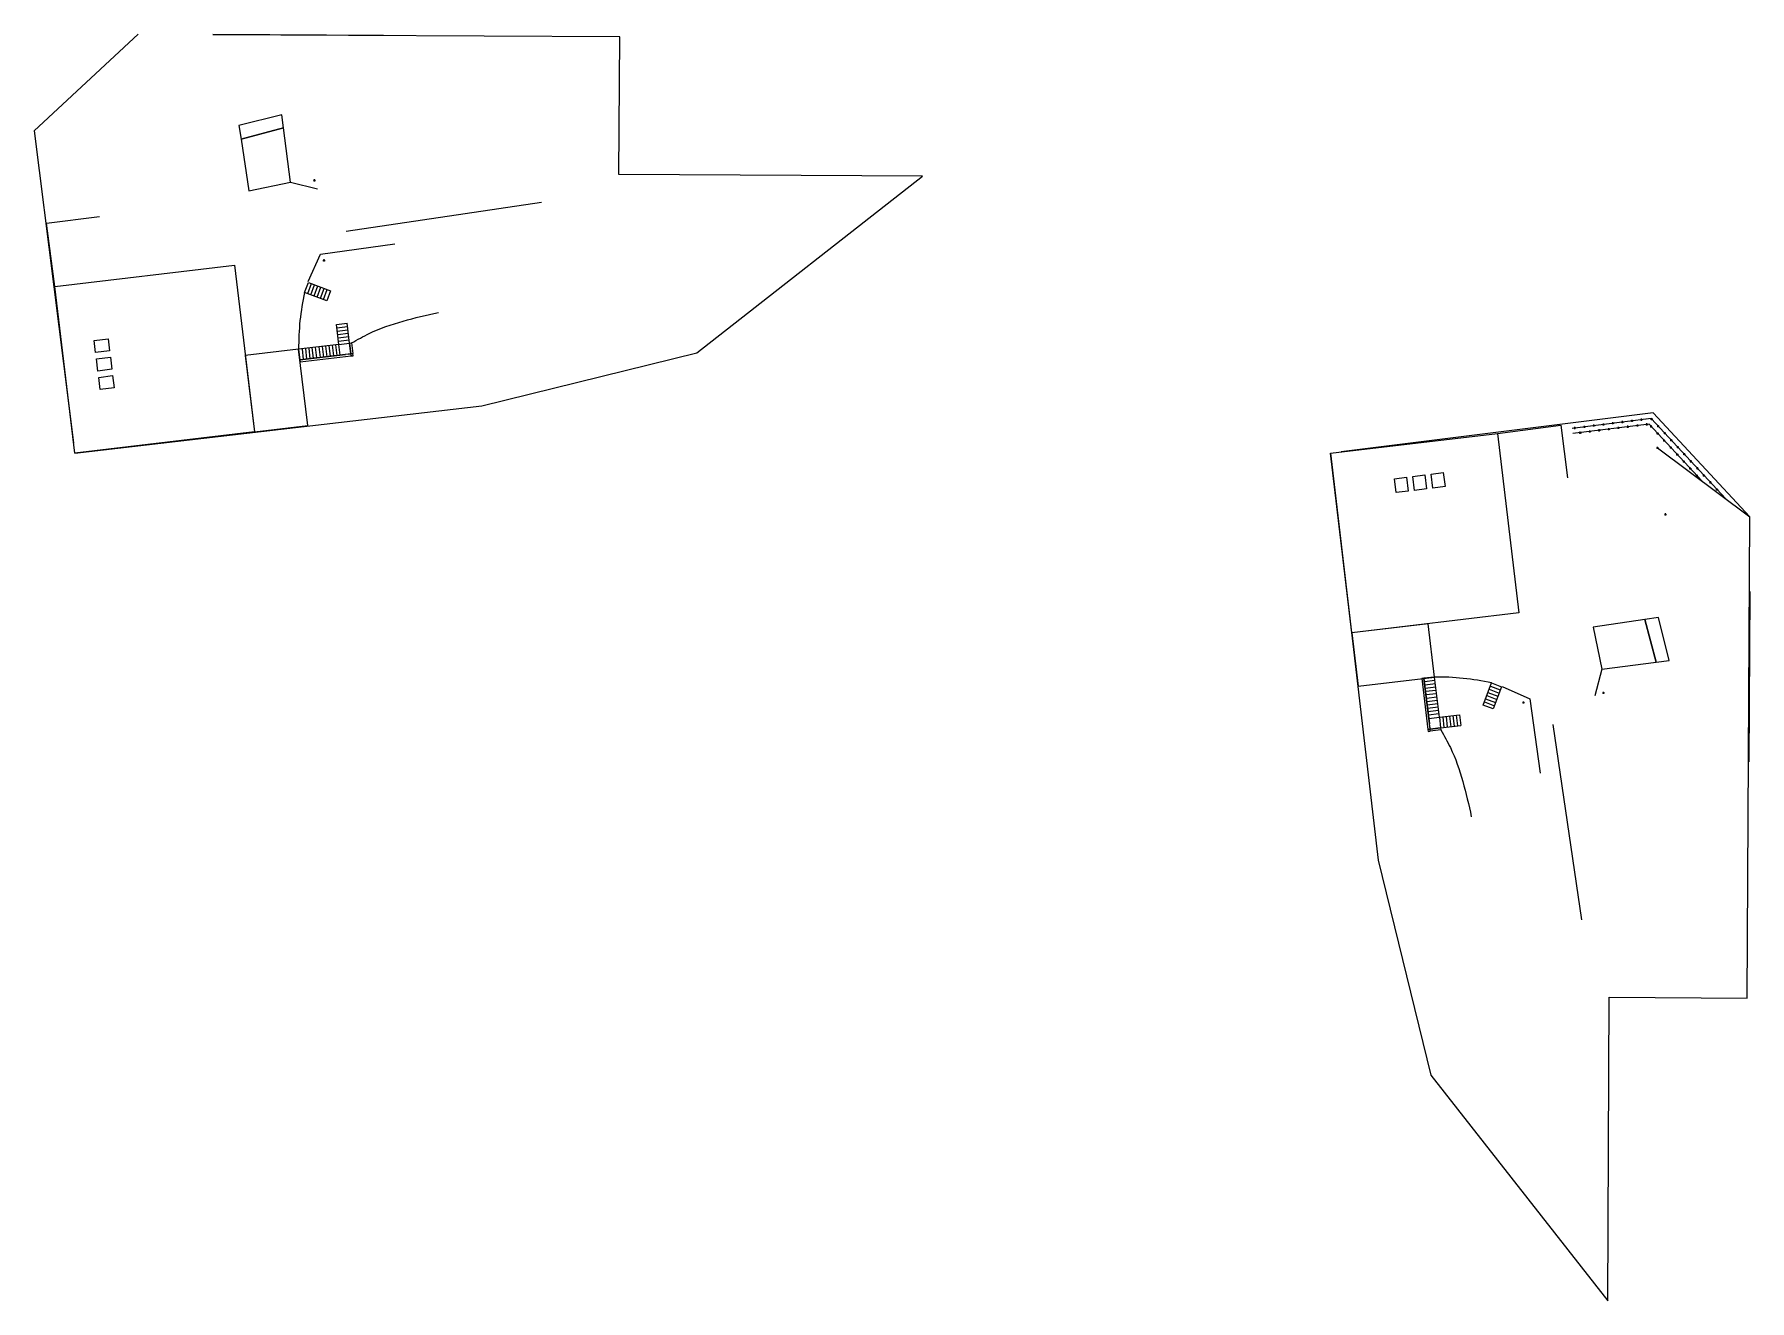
# Model space of a CAD drawing. Header units: centimetres. Extents: x -262314 to 1497847, y -126598 to 219599.
# Drawn here: x 684566 to 845416, y -106008 to 12790 of the extents above; entities that cross this region are included whole.
import ezdxf

# ---------------------------------------------------------------- set-up
doc = ezdxf.new("R2010")
doc.units = ezdxf.units.CM
doc.header["$PDMODE"] = 34
doc.header["$PDSIZE"] = 100
for name, color, linetype in [('cabanon', 3, 'Continuous'), ('I-STAIRS', 44, 'Continuous'), ('Mur de soutenement', 1, 'Continuous'), ('Poteaux', 251, 'Continuous')]:
    doc.layers.add(name, color=color, linetype=linetype)

msp = doc.modelspace()

# ---------------------------------------------------------------- linework, layer by layer
at = {"layer": 'cabanon'}
for p, q in [((739474.56, 12544.44), (701317.28, 12751.86)), ((739385.12, -376.76), (739474.56, 12544.44)), ((684566.36, 3735.08), (688230.49, -25521.74)), ((767856.11, -520.49), (739385.12, -376.76)), ((746698.9, -17104.52), (767856.11, -520.49)), ((726519.83, -22060.05), (746698.9, -17104.52)), ((688361.37, -26513.14), (726519.83, -22060.05)), ((836361.05, -22718.12), (807104.23, -26382.26)), ((836168.98, -23246.08), (828756.14, -24174.47)), ((835976.92, -23774.04), (828816.93, -24670.76)), ((806112.84, -26513.14), (810565.93, -64671.59)), ((836762.29, -25993.64), (845415.88, -32469.25)), ((845170.41, -77626.33), (845415.88, -32469.25)), ((810565.93, -64671.59), (815521.45, -84850.66)), ((832105.48, -106007.87), (832249.21, -77536.89)), ((832249.21, -77536.89), (845170.41, -77626.33)), ((815521.45, -84850.66), (832105.48, -106007.87))]:
    msp.add_line(p, q, dxfattribs=at)
for points in [[(694317.48, 12789.91), (684566.36, 3735.08)], [(707945.18, 4005.5), (707784.96, 5245.45), (703755.59, 4233.62), (703949.63, 2946.15), (707945.18, 4005.5)], [(836168.98, -23246.08), (835722.47, -23302)], [(840944.12, -29122.96), (835976.92, -23774.04)], [(843179.62, -30795.82), (836168.98, -23246.08)], [(845415.88, -32469.25), (836361.05, -22718.12)], [(836631.47, -46096.95), (837871.42, -45936.73), (836859.6, -41907.35), (835572.12, -42101.39), (836631.47, -46096.95)]]:
    msp.add_lwpolyline(points, dxfattribs=at)
for points in [[(704677.22, -1881.64), (708600.74, -1068.03), (707945.18, 4005.5), (703949.63, 2946.15)], [(830744.33, -42828.99), (831557.94, -46752.51), (836631.47, -46096.95), (835572.12, -42101.39)]]:
    msp.add_lwpolyline(points, close=True, dxfattribs=at)
for p in [(829024.79, -24140.82), (829917.82, -24028.98), (830810.84, -23917.14), (831703.87, -23805.29), (832596.89, -23693.45), (833101.84, -24134.12), (833489.91, -23581.61), (833994.87, -24022.27), (834382.94, -23469.77), (834887.89, -23910.43), (835275.96, -23357.92), (835780.91, -23798.59), (836178.12, -23990.71), (836225.71, -23307.17), (836838.12, -23966.67), (829529.75, -24581.49), (830422.77, -24469.65), (831315.8, -24357.8), (832208.82, -24245.96), (836790.55, -24650.2), (837402.98, -25309.7), (837450.53, -24626.18), (838062.95, -25285.69), (836762.29, -25993.64), (838015.41, -25969.19), (838627.84, -26628.68), (838675.36, -25945.19), (839240.27, -27288.17), (839287.78, -26604.7), (839900.19, -27264.21), (839852.7, -27947.67), (840465.13, -28607.16), (840512.6, -27923.71), (841125.02, -28583.22), (841737.43, -29242.73), (842349.84, -29902.23), (837528.3, -32246.89)]:
    msp.add_point(p, dxfattribs=at)
at = {"layer": 'I-STAIRS'}
for p, q in [((708600.74, -1068.03), (711109.08, -1715.68)), ((713797.79, -5664.6), (732114.64, -2967.83)), ((685710.32, -4915.58), (690673.22, -4307.63)), ((686495.6, -10863.97), (685710.32, -4915.58)), ((710250.98, -10414.73), (711395.11, -7839.36)), ((711395.11, -7839.36), (718374.33, -6866.44)), ((710204.9, -11529.05), (710558.76, -10593.75)), ((710501.08, -11641.1), (710854.94, -10705.8)), ((710797.26, -11753.16), (711151.12, -10817.86)), ((711093.44, -11865.21), (711447.29, -10929.91)), ((711389.61, -11977.27), (711743.47, -11041.97)), ((711685.79, -12089.32), (712039.65, -11154.02)), ((712902.62, -14422.76), (713895.58, -14304.37)), ((713127.55, -16309.4), (712902.62, -14422.76)), ((714120.52, -16191.01), (713895.58, -14304.37)), ((712940.11, -14737.2), (713933.07, -14618.81)), ((712977.6, -15051.64), (713970.56, -14933.25)), ((713015.08, -15366.08), (714008.05, -15247.69)), ((713052.57, -15680.52), (714045.54, -15562.13)), ((713090.06, -15994.96), (714083.03, -15876.57)), ((713127.55, -16309.4), (709354.27, -16759.26)), ((709354.27, -16759.26), (709472.66, -17752.23)), ((709472.66, -17752.23), (713742.42, -17243.17)), ((709668.71, -16721.78), (709787.1, -17714.74)), ((709983.15, -16684.29), (710101.54, -17677.25)), ((710297.59, -16646.8), (710415.98, -17639.77)), ((710599.53, -16610.8), (710717.92, -17603.77)), ((710913.97, -16573.31), (711032.36, -17566.28)), ((711240.91, -16534.33), (711359.3, -17527.3)), ((711555.35, -16496.84), (711673.74, -17489.81)), ((711869.79, -16459.35), (711988.18, -17452.32)), ((712184.23, -16421.86), (712302.62, -17414.83)), ((712498.67, -16384.37), (712617.06, -17377.34)), ((712813.11, -16346.88), (712931.5, -17339.85)), ((821762.01, -24647.36), (827710.39, -23862.08)), ((827710.39, -23862.08), (828318.34, -28824.99)), ((815866.71, -47506.04), (814873.74, -47624.43)), ((814873.74, -47624.43), (815382.8, -51894.19)), ((815904.2, -47820.48), (814911.23, -47938.87)), ((815941.69, -48134.92), (814948.72, -48253.31)), ((816316.58, -51279.32), (815866.71, -47506.04)), ((831557.94, -46752.51), (830910.29, -49260.84)), ((815979.18, -48449.36), (814986.21, -48567.75)), ((816015.17, -48751.3), (815022.21, -48869.68)), ((816052.66, -49065.74), (815059.7, -49184.12)), ((816091.64, -49392.68), (815098.68, -49511.06)), ((816129.13, -49707.12), (815136.16, -49825.5)), ((820536.65, -49837.56), (821471.95, -50191.41)), ((820648.71, -49541.38), (821584.01, -49895.24)), ((820760.76, -49245.2), (821696.06, -49599.06)), ((820872.82, -48949.02), (821808.12, -49302.88)), ((820984.87, -48652.84), (821920.17, -49006.7)), ((821096.93, -48356.67), (822032.23, -48710.52)), ((822211.24, -48402.74), (824786.62, -49546.88)), ((824786.62, -49546.88), (825759.54, -56526.09)), ((816166.62, -50021.56), (815173.65, -50139.94)), ((816204.11, -50336), (815211.14, -50454.38)), ((816241.6, -50650.44), (815248.63, -50768.82)), ((816279.09, -50964.88), (815286.12, -51083.26)), ((816316.58, -51279.32), (818203.22, -51054.38)), ((816631.02, -51241.83), (816749.4, -52234.79)), ((816945.46, -51204.34), (817063.84, -52197.31)), ((817259.9, -51166.85), (817378.28, -52159.82)), ((817574.34, -51129.36), (817692.72, -52122.33)), ((817888.78, -51091.87), (818007.16, -52084.84)), ((818203.22, -51054.38), (818321.6, -52047.35)), ((816434.96, -52272.28), (818321.6, -52047.35)), ((826961.38, -51949.56), (829658.14, -70266.41))]:
    msp.add_line(p, q, dxfattribs=at)
for points in [[(712335.83, -11266.08), (711981.97, -12201.38), (709908.72, -11416.99), (710262.58, -10481.69)], [(714238.91, -17183.98), (713245.94, -17302.36), (713127.55, -16309.4), (714120.52, -16191.01)], [(821359.89, -50487.6), (820424.59, -50133.74), (821208.98, -48060.49), (822144.28, -48414.35)], [(815442, -52390.67), (815323.61, -51397.7), (816316.58, -51279.32), (816434.96, -52272.28)]]:
    msp.add_lwpolyline(points, close=True, dxfattribs=at)
for points in [[(709354.27, -16759.26), (704349.72, -17355.93), (705202.1, -24505.3), (710206.66, -23908.63), (709354.27, -16759.26)], [(815866.71, -47506.04), (815270.04, -42501.48), (808120.67, -43353.87), (808717.34, -48358.42), (815866.71, -47506.04)]]:
    msp.add_lwpolyline(points, dxfattribs=at)
for centre, start, end in [((733062.62, -16519.93), 167.5711507, 180.5783821), ((816106.04, -71214.39), 77.5711507, 90.5783821)]:
    msp.add_arc(centre, 23709.55, start, end, dxfattribs=at)
for points in [[(714319.11, -16167.33), (715973.54, -15277.82), (722460.13, -13312.08)], [(816458.64, -52470.88), (817348.15, -54125.31), (819313.9, -60611.89)]]:
    msp.add_spline(points, degree=3, dxfattribs=at)
at = {"layer": 'Mur de soutenement'}
for p, q in [((701317.48, 12789.91), (717317.25, 12702.94)), ((691479.43, -15777.82), (691621.6, -16909.63)), ((691696.38, -17504.95), (691838.47, -18636.06)), ((714238.91, -17183.98), (709472.66, -17752.23)), ((709496.34, -17950.83), (714262.58, -17382.57)), ((714040.31, -17207.65), (714238.91, -17183.98)), ((714262.58, -17382.57), (714238.91, -17183.98)), ((691913.25, -19231.38), (692055.34, -20362.5)), ((709472.66, -17752.23), (709496.34, -17950.83)), ((709472.66, -17752.23), (709496.34, -17950.83)), ((813394.59, -30065.02), (812263.48, -30207.1)), ((815121.02, -29848.15), (813989.91, -29990.23)), ((816848.15, -29631.19), (815716.34, -29773.36)), ((845415.88, -39469.25), (845328.91, -55469.01)), ((814873.74, -47624.43), (814675.15, -47648.1)), ((814873.74, -47624.43), (814675.15, -47648.1)), ((814675.15, -47648.1), (815243.4, -52414.35)), ((815442, -52390.67), (814873.74, -47624.43)), ((815243.4, -52414.35), (815442, -52390.67)), ((815418.32, -52192.08), (815442, -52390.67))]:
    msp.add_line(p, q, dxfattribs=at)
for points in [[(688361.37, -26513.14), (686495.6, -10863.97), (703336.33, -8856.13), (705202.1, -24505.3), (688361.37, -26513.14)], [(691621.6, -16909.63), (690315.26, -17072.1), (690174.57, -15940.81), (691479.51, -15778.52)], [(691838.47, -18636.06), (690530.02, -18798.8), (690389.32, -17667.51), (691696.38, -17504.95)], [(692055.34, -20362.5), (690744.77, -20525.49), (690604.07, -19394.21), (691913.25, -19231.38)], [(806112.84, -26513.14), (821762.01, -24647.36), (823769.84, -41488.09), (808120.67, -43353.87), (806112.84, -26513.14)], [(812263.48, -30207.1), (812100.48, -28896.53), (813231.76, -28755.83), (813394.59, -30065.02)], [(813989.91, -29990.23), (813827.18, -28681.78), (814958.46, -28541.08), (815121.02, -29848.15)], [(815716.34, -29773.36), (815553.87, -28467.03), (816685.16, -28326.33), (816847.46, -29631.28)]]:
    msp.add_lwpolyline(points, dxfattribs=at)
for points in [[(714437.5, -17160.3), (714238.91, -17183.98), (714120.52, -16191.01), (714319.11, -16167.33)], [(714437.5, -17160.3), (714238.91, -17183.98), (714262.58, -17382.57), (714461.18, -17358.89)], [(815465.67, -52589.26), (815442, -52390.67), (815243.4, -52414.35), (815267.08, -52612.94)], [(815465.67, -52589.26), (815442, -52390.67), (816434.96, -52272.28), (816458.64, -52470.88)]]:
    msp.add_lwpolyline(points, close=True, dxfattribs=at)
for p in [(710836.06, -912.48), (831713.49, -48987.82)]:
    msp.add_point(p, dxfattribs=at)
at = {"layer": 'Poteaux'}
for p in [(711731.06, -8419.31), (824206.66, -49882.82)]:
    msp.add_point(p, dxfattribs=at)

doc.saveas('drawing.dxf')
